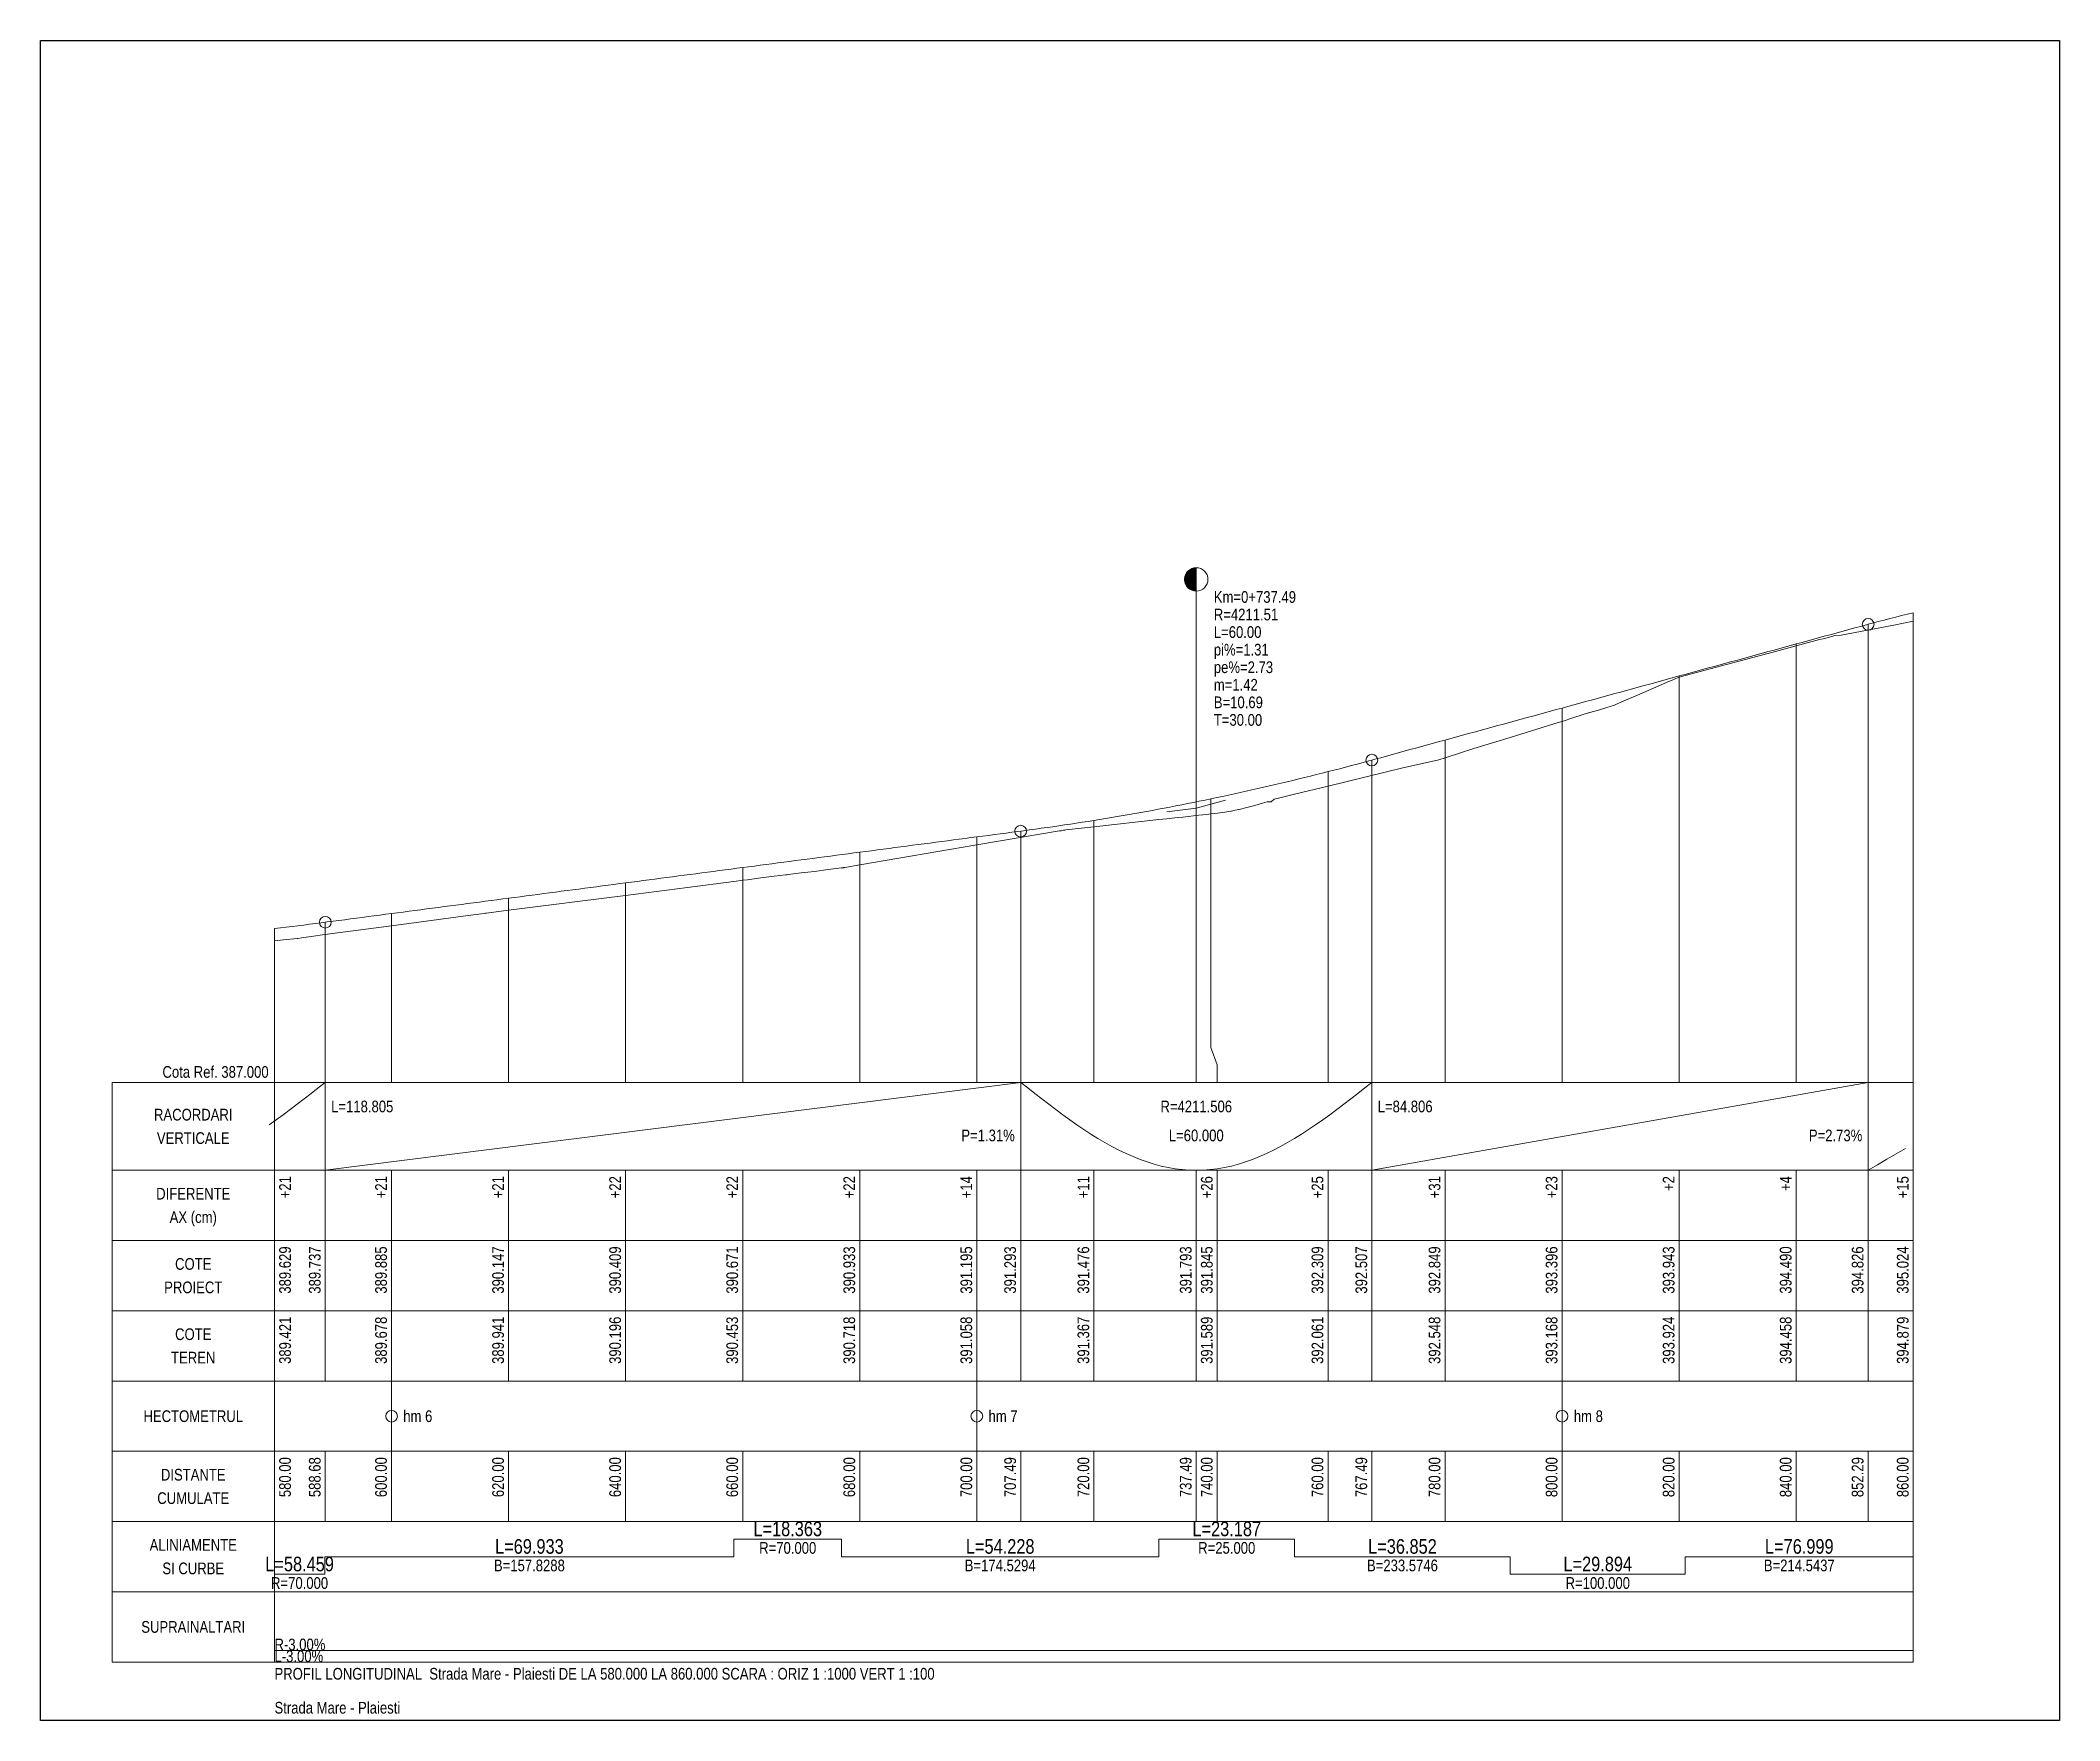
# Model space of a CAD drawing. Extents: x -600 to 1621, y -3670 to 287.
# Drawn here: x 850 to 1195, y -2569.1 to -2282.1 of the extents above; entities that cross this region are included whole.
import ezdxf
from ezdxf.enums import TextEntityAlignment as Align

# ---------------------------------------------------------------- set-up
doc = ezdxf.new("R2010")
doc.units = 0
doc.layers.add('ARD-No Plot', color=7, linetype='Continuous', lineweight=0, plot=False)
doc.layers.add('Cartus', color=8, linetype='Continuous')
for name, color, linetype, lineweight in [('L-C. Ref', 7, 'Continuous', 0), ('L-cote-ex', 7, 'Continuous', 0), ('L-Cote-Pr', 7, 'Continuous', 0), ('L-Curbe', 7, 'Continuous', 0), ('L-Cut-Fill', 7, 'Continuous', 0), ('L-Design', 7, 'Continuous', 0), ('L-Exist', 7, 'Continuous', 0), ('L-LINES', 7, 'Continuous', 0), ('L-Pante-Tran', 7, 'Continuous', 0), ('L-rac-Vert', 7, 'Continuous', 0), ('L-TEXT', 7, 'Continuous', 0)]:
    doc.layers.add(name, color=color, linetype=linetype, lineweight=lineweight)
doc.styles.add('Arial', font='arial.ttf', dxfattribs={"width": 0.8})

msp = doc.modelspace()

# ---------------------------------------------------------------- texts
at = {"layer": 'ARD-No Plot', "style": 'Arial', "width": 0.8}
msp.add_text('Strada Mare - Plaiesti', height=2, dxfattribs=at).set_placement((890.02, -2567.86))
at = {"layer": 'L-C. Ref', "style": 'Arial', "width": 0.8}
msp.add_text('Cota Ref. 387.000', height=2, dxfattribs=at).set_placement((889.02, -2459.26), align=Align.RIGHT)
at = {"layer": 'L-cote-ex', "style": 'Arial', "width": 0.8}
for s, p in [('389.421', (892.82, -2500.06)), ('389.678', (909.22, -2500.06)), ('389.941', (929.22, -2500.06)), ('390.196', (949.22, -2500.06)), ('390.453', (969.22, -2500.06)), ('390.718', (989.22, -2500.06)), ('391.058', (1009.22, -2500.06)), ('391.367', (1029.22, -2500.06)), ('391.589', (1050.31, -2500.06)), ('392.061', (1069.22, -2500.06)), ('392.548', (1089.22, -2500.06)), ('393.168', (1109.22, -2500.06)), ('393.924', (1129.22, -2500.06)), ('394.458', (1149.22, -2500.06)), ('394.879', (1169.22, -2500.06))]:
    msp.add_text(s, height=2, rotation=90, dxfattribs=at).set_placement(p, align=Align.RIGHT)
at = {"layer": 'L-Cote-Pr', "style": 'Arial', "width": 0.8}
for s, p in [('COTE', (876.14, -2492.06)), ('PROIECT', (876.14, -2496.06))]:
    msp.add_text(s, height=2, dxfattribs=at).set_placement(p, align=Align.CENTER)
for s, p in [('389.629', (892.82, -2488.06)), ('389.737', (897.9, -2488.06)), ('389.885', (909.22, -2488.06)), ('390.147', (929.22, -2488.06)), ('390.409', (949.22, -2488.06)), ('390.671', (969.22, -2488.06)), ('390.933', (989.22, -2488.06)), ('391.195', (1009.22, -2488.06)), ('391.293', (1016.71, -2488.06)), ('391.476', (1029.22, -2488.06)), ('391.793', (1046.71, -2488.06)), ('391.845', (1050.31, -2488.06)), ('392.309', (1069.22, -2488.06)), ('392.507', (1076.71, -2488.06)), ('392.849', (1089.22, -2488.06)), ('393.396', (1109.22, -2488.06)), ('393.943', (1129.22, -2488.06)), ('394.490', (1149.22, -2488.06)), ('394.826', (1161.51, -2488.06)), ('395.024', (1169.22, -2488.06))]:
    msp.add_text(s, height=2, rotation=90, dxfattribs=at).set_placement(p, align=Align.RIGHT)
at = {"layer": 'L-Cut-Fill', "style": 'Arial', "width": 0.8}
for s, p in [('+21', (892.82, -2476.06)), ('+21', (909.22, -2476.06)), ('+21', (929.22, -2476.06)), ('+22', (949.22, -2476.06)), ('+22', (969.22, -2476.06)), ('+22', (989.22, -2476.06)), ('+14', (1009.22, -2476.06)), ('+11', (1029.22, -2476.06)), ('+26', (1050.31, -2476.06)), ('+25', (1069.22, -2476.06)), ('+31', (1089.22, -2476.06)), ('+23', (1109.22, -2476.06)), ('+2', (1129.22, -2476.06)), ('+4', (1149.22, -2476.06)), ('+15', (1169.22, -2476.06))]:
    msp.add_text(s, height=2, rotation=90, dxfattribs=at).set_placement(p, align=Align.RIGHT)
for s, p in [('DIFERENTE', (876.14, -2480.06)), ('AX (cm)', (876.14, -2484.06))]:
    msp.add_text(s, height=2, dxfattribs=at).set_placement(p, align=Align.CENTER)
at = {"layer": 'L-rac-Vert', "style": 'Arial', "width": 0.8}
for s, p in [('Km=0+737.49', (1050.51, -2378.13)), ('R=4211.51', (1050.51, -2381.13)), ('L=60.00', (1050.51, -2384.13)), ('pi%=1.31', (1050.51, -2387.13)), ('pe%=2.73', (1050.51, -2390.13)), ('m=1.42', (1050.51, -2393.13)), ('B=10.69', (1050.51, -2396.13)), ('T=30.00', (1050.51, -2399.13)), ('L=118.805', (899.7, -2465.16)), ('L=84.806', (1078.51, -2465.16))]:
    msp.add_text(s, height=2, dxfattribs=at).set_placement(p)
for s, p in [('R=4211.506', (1047.51, -2465.16)), ('RACORDARI', (876.14, -2466.56)), ('VERTICALE', (876.14, -2470.56)), ('L=60.000', (1047.51, -2470.11))]:
    msp.add_text(s, height=2, dxfattribs=at).set_placement(p, align=Align.CENTER)
for s, p in [('P=1.31%', (1016.51, -2470.11)), ('P=2.73%', (1161.31, -2470.11))]:
    msp.add_text(s, height=2, dxfattribs=at).set_placement(p, align=Align.RIGHT)
at = {"layer": 'L-TEXT', "style": 'Arial', "width": 0.8}
for s, p in [('COTE', (876.14, -2504.06)), ('TEREN', (876.14, -2508.06)), ('HECTOMETRUL', (876.14, -2518.06)), ('DISTANTE', (876.14, -2528.06)), ('CUMULATE', (876.14, -2532.06)), ('ALINIAMENTE', (876.14, -2540.06)), ('SI CURBE', (876.14, -2544.06)), ('SUPRAINALTARI', (876.14, -2554.06))]:
    msp.add_text(s, height=2, dxfattribs=at).set_placement(p, align=Align.CENTER)
for s, p in [('hm 6', (912.02, -2518.06)), ('hm 7', (1012.02, -2518.06)), ('hm 8', (1112.02, -2518.06)), ('R-3.00%', (890.02, -2557.06)), ('L-3.00%', (890.02, -2559.06)), ('PROFIL LONGITUDINAL  Strada Mare - Plaiesti DE LA 580.000 LA 860.000 SCARA : ORIZ 1 :1000 VERT 1 :100', (890.02, -2562.06))]:
    msp.add_text(s, height=2, dxfattribs=at).set_placement(p)
for s, p in [('580.00', (892.82, -2524.06)), ('588.68', (897.9, -2524.06)), ('600.00', (909.22, -2524.06)), ('620.00', (929.22, -2524.06)), ('640.00', (949.22, -2524.06)), ('660.00', (969.22, -2524.06)), ('680.00', (989.22, -2524.06)), ('700.00', (1009.22, -2524.06)), ('707.49', (1016.71, -2524.06)), ('720.00', (1029.22, -2524.06)), ('737.49', (1046.71, -2524.06)), ('740.00', (1050.31, -2524.06)), ('760.00', (1069.22, -2524.06)), ('767.49', (1076.71, -2524.06)), ('780.00', (1089.22, -2524.06)), ('800.00', (1109.22, -2524.06)), ('820.00', (1129.22, -2524.06)), ('840.00', (1149.22, -2524.06)), ('852.29', (1161.51, -2524.06)), ('860.00', (1169.22, -2524.06))]:
    msp.add_text(s, height=2, rotation=90, dxfattribs=at).set_placement(p, align=Align.RIGHT)
for s, height, rotation, p in [('L=18.363', 2.5, 0, (977.71, -2537.56)), ('L=23.187', 2.5, 0, (1052.72, -2537.56)), ('L=69.933', 2.5, 360, (933.57, -2540.56)), ('R=70.000', 2, 0, (977.71, -2540.56)), ('L=54.228', 2.5, 0, (1014.01, -2540.56)), ('R=25.000', 2, 0, (1052.72, -2540.56)), ('L=36.852', 2.5, 0, (1082.74, -2540.56)), ('L=76.999', 2.5, 0, (1150.54, -2540.56)), ('L=58.459', 2.5, 0, (894.31, -2543.56)), ('B=157.8288', 2, 360, (933.57, -2543.56)), ('B=174.5294', 2, 0, (1014.01, -2543.56)), ('B=233.5746', 2, 0, (1082.74, -2543.56)), ('L=29.894', 2.5, 0, (1116.11, -2543.56)), ('B=214.5437', 2, 0, (1150.54, -2543.56)), ('R=70.000', 2, 0, (894.31, -2546.56)), ('R=100.000', 2, 0, (1116.11, -2546.56))]:
    msp.add_text(s, height=height, rotation=rotation, dxfattribs=at).set_placement(p, align=Align.CENTER)

# ---------------------------------------------------------------- blocks, each defined once
blk = doc.blocks.new('A3_TRANSV_ALIN_TIRENA')
at = {"layer": 'Cartus'}
blk.add_lwpolyline([(0, 0), (0, 287), (345, 287), (345, 0)], close=True, dxfattribs=at)

# ---------------------------------------------------------------- linework, layer by layer
at = {"layer": 'L-Curbe'}
for p, q in [((968.53, -2541.06), (968.53, -2538.06)), ((968.53, -2538.06), (986.9, -2538.06)), ((986.9, -2538.06), (986.9, -2541.06)), ((1041.12, -2541.06), (1041.12, -2538.06)), ((1041.12, -2538.06), (1064.31, -2538.06)), ((1064.31, -2538.06), (1064.31, -2541.06)), ((898.6, -2544.06), (898.6, -2541.06)), ((898.6, -2541.06), (968.53, -2541.06)), ((986.9, -2541.06), (1041.12, -2541.06)), ((1064.31, -2541.06), (1101.16, -2541.06)), ((1101.16, -2541.06), (1101.16, -2544.06)), ((1131.06, -2544.06), (1131.06, -2541.06)), ((1131.06, -2541.06), (1170.02, -2541.06)), ((890.02, -2544.06), (898.6, -2544.06)), ((1101.16, -2544.06), (1131.06, -2544.06))]:
    msp.add_line(p, q, dxfattribs=at)
at = {"layer": 'L-Design'}
msp.add_lwpolyline([(890.02, -2433.78), (891.02, -2433.66), (892.02, -2433.54), (893.02, -2433.41), (894.02, -2433.29), (895.02, -2433.17), (896.02, -2433.04), (897.02, -2432.91), (898.02, -2432.78), (898.7, -2432.69), (899.02, -2432.65), (900.02, -2432.52), (901.02, -2432.39), (902.02, -2432.26), (903.02, -2432.13), (904.02, -2432), (905.02, -2431.87), (906.02, -2431.73), (907.02, -2431.6), (908.02, -2431.47), (909.02, -2431.34), (910.02, -2431.21), (911.02, -2431.08), (912.02, -2430.95), (913.02, -2430.82), (914.02, -2430.69), (915.02, -2430.56), (916.02, -2430.42), (917.02, -2430.29), (918.02, -2430.16), (919.02, -2430.03), (920.02, -2429.9), (921.02, -2429.77), (922.02, -2429.64), (923.02, -2429.51), (924.02, -2429.38), (925.02, -2429.25), (926.02, -2429.11), (927.02, -2428.98), (928.02, -2428.85), (929.02, -2428.72), (930.02, -2428.59), (931.02, -2428.46), (932.02, -2428.33), (933.02, -2428.2), (934.02, -2428.07), (935.02, -2427.94), (936.02, -2427.8), (937.02, -2427.67), (938.02, -2427.54), (939.02, -2427.41), (940.02, -2427.28), (941.02, -2427.15), (942.02, -2427.02), (943.02, -2426.89), (944.02, -2426.76), (945.02, -2426.62), (946.02, -2426.49), (947.02, -2426.36), (948.02, -2426.23), (949.02, -2426.1), (950.02, -2425.97), (951.02, -2425.84), (952.02, -2425.71), (953.02, -2425.58), (954.02, -2425.45), (955.02, -2425.31), (956.02, -2425.18), (957.02, -2425.05), (958.02, -2424.92), (959.02, -2424.79), (960.02, -2424.66), (961.02, -2424.53), (962.02, -2424.4), (963.02, -2424.27), (964.02, -2424.14), (965.02, -2424), (966.02, -2423.87), (967.02, -2423.74), (968.02, -2423.61), (969.02, -2423.48), (970.02, -2423.35), (971.02, -2423.22), (972.02, -2423.09), (973.02, -2422.96), (974.02, -2422.83), (975.02, -2422.69), (976.02, -2422.56), (977.02, -2422.43), (978.02, -2422.3), (979.02, -2422.17), (980.02, -2422.04), (981.02, -2421.91), (982.02, -2421.78), (983.02, -2421.65), (984.02, -2421.52), (985.02, -2421.38), (986.02, -2421.25), (987.02, -2421.12), (988.02, -2420.99), (989.02, -2420.86), (990.02, -2420.73), (991.02, -2420.6), (992.02, -2420.47), (993.02, -2420.34), (994.02, -2420.21), (995.02, -2420.07), (996.02, -2419.94), (997.02, -2419.81), (998.02, -2419.68), (999.02, -2419.55), (1000.02, -2419.42), (1001.02, -2419.29), (1002.02, -2419.16), (1003.02, -2419.03), (1004.02, -2418.89), (1005.02, -2418.76), (1006.02, -2418.63), (1007.02, -2418.5), (1008.02, -2418.37), (1009.02, -2418.24), (1010.02, -2418.11), (1011.02, -2417.98), (1012.02, -2417.85), (1013.02, -2417.72), (1014.02, -2417.58), (1015.02, -2417.45), (1016.02, -2417.32), (1017.02, -2417.19), (1017.51, -2417.13), (1018.02, -2417.06), (1019.02, -2416.93), (1020.02, -2416.79), (1021.02, -2416.65), (1022.02, -2416.51), (1023.02, -2416.37), (1024.02, -2416.22), (1025.02, -2416.08), (1026.02, -2415.93), (1027.02, -2415.77), (1028.02, -2415.62), (1029.02, -2415.46), (1030.02, -2415.3), (1031.02, -2415.14), (1032.02, -2414.98), (1033.02, -2414.81), (1034.02, -2414.64), (1035.02, -2414.47), (1036.02, -2414.3), (1037.02, -2414.12), (1038.02, -2413.94), (1039.02, -2413.76), (1040.02, -2413.58), (1041.02, -2413.39), (1042.02, -2413.2), (1043.02, -2413.01), (1044.02, -2412.82), (1045.02, -2412.62), (1046.02, -2412.43), (1047.02, -2412.23), (1047.51, -2412.13), (1048.02, -2412.02), (1049.02, -2411.82), (1050.02, -2411.61), (1051.02, -2411.4), (1052.02, -2411.19), (1053.02, -2410.98), (1054.02, -2410.76), (1055.02, -2410.54), (1056.02, -2410.32), (1057.02, -2410.1), (1058.02, -2409.87), (1059.02, -2409.64), (1060.02, -2409.41), (1061.02, -2409.18), (1062.02, -2408.94), (1063.02, -2408.71), (1064.02, -2408.47), (1065.02, -2408.22), (1066.02, -2407.98), (1067.02, -2407.73), (1068.02, -2407.48), (1069.02, -2407.23), (1070.02, -2406.97), (1071.02, -2406.72), (1072.02, -2406.46), (1073.02, -2406.2), (1074.02, -2405.93), (1075.02, -2405.67), (1076.02, -2405.4), (1077.02, -2405.13), (1077.51, -2404.99), (1078.02, -2404.85), (1079.02, -2404.58), (1080.02, -2404.31), (1081.02, -2404.03), (1082.02, -2403.76), (1083.02, -2403.49), (1084.02, -2403.21), (1085.02, -2402.94), (1086.02, -2402.66), (1087.02, -2402.39), (1088.02, -2402.12), (1089.02, -2401.84), (1090.02, -2401.57), (1091.02, -2401.3), (1092.02, -2401.02), (1093.02, -2400.75), (1094.02, -2400.48), (1095.02, -2400.2), (1096.02, -2399.93), (1097.02, -2399.66), (1098.02, -2399.38), (1099.02, -2399.11), (1100.02, -2398.84), (1101.02, -2398.56), (1102.02, -2398.29), (1103.02, -2398.02), (1104.02, -2397.74), (1105.02, -2397.47), (1106.02, -2397.19), (1107.02, -2396.92), (1108.02, -2396.65), (1109.02, -2396.37), (1110.02, -2396.1), (1111.02, -2395.83), (1112.02, -2395.55), (1113.02, -2395.28), (1114.02, -2395.01), (1115.02, -2394.73), (1116.02, -2394.46), (1117.02, -2394.19), (1118.02, -2393.91), (1119.02, -2393.64), (1120.02, -2393.37), (1121.02, -2393.09), (1122.02, -2392.82), (1123.02, -2392.55), (1124.02, -2392.27), (1125.02, -2392), (1126.02, -2391.73), (1127.02, -2391.45), (1128.02, -2391.18), (1129.02, -2390.9), (1130.02, -2390.63), (1131.02, -2390.36), (1132.02, -2390.08), (1133.02, -2389.81), (1134.02, -2389.54), (1135.02, -2389.26), (1136.02, -2388.99), (1137.02, -2388.72), (1138.02, -2388.44), (1139.02, -2388.17), (1140.02, -2387.9), (1141.02, -2387.62), (1142.02, -2387.35), (1143.02, -2387.08), (1144.02, -2386.8), (1145.02, -2386.53), (1146.02, -2386.26), (1147.02, -2385.98), (1148.02, -2385.71), (1149.02, -2385.44), (1150.02, -2385.16), (1151.02, -2384.89), (1152.02, -2384.61), (1153.02, -2384.34), (1154.02, -2384.07), (1155.02, -2383.79), (1156.02, -2383.52), (1157.02, -2383.25), (1158.02, -2382.97), (1159.02, -2382.7), (1160.02, -2382.43), (1161.02, -2382.15), (1162.02, -2381.88), (1162.31, -2381.8), (1163.02, -2381.61), (1164.02, -2381.34), (1165.02, -2381.08), (1166.02, -2380.82), (1167.02, -2380.56), (1168.02, -2380.31), (1169.02, -2380.06), (1170.02, -2379.82)], dxfattribs=at)
at = {"layer": 'L-Exist'}
for p, q in [((1155.05, -2384.17), (1156.08, -2383.89)), ((1156.08, -2383.89), (1156.61, -2383.73)), ((1156.61, -2383.73), (1157.67, -2383.63)), ((1157.67, -2383.63), (1166.69, -2381.94)), ((1166.69, -2381.94), (1170.02, -2381.28)), ((1131.06, -2390.55), (1145.18, -2386.78)), ((1145.18, -2386.78), (1145.2, -2386.77)), ((1145.2, -2386.77), (1150.02, -2385.48)), ((1145.2, -2386.77), (1145.2, -2386.77)), ((1150.02, -2385.48), (1154.02, -2384.4)), ((1154.02, -2384.4), (1154.61, -2384.3)), ((1154.61, -2384.3), (1155.05, -2384.17)), ((1154.61, -2384.3), (1154.61, -2384.3)), ((1129.83, -2390.87), (1130.02, -2390.82)), ((1130.02, -2390.82), (1131.06, -2390.55)), ((1120.19, -2395.06), (1122.9, -2393.88)), ((1122.9, -2393.88), (1125.62, -2392.7)), ((1125.62, -2392.7), (1128.34, -2391.54)), ((1128.34, -2391.54), (1128.85, -2391.32)), ((1128.85, -2391.32), (1129.83, -2390.87)), ((1129.83, -2390.87), (1129.83, -2390.87)), ((1110.02, -2398.38), (1112.03, -2397.74)), ((1112.03, -2397.74), (1114.69, -2396.89)), ((1114.69, -2396.89), (1114.75, -2396.87)), ((1114.75, -2396.87), (1116.26, -2396.46)), ((1116.26, -2396.46), (1117.47, -2396.07)), ((1117.47, -2396.07), (1118.96, -2395.6)), ((1118.96, -2395.6), (1120.19, -2395.06)), ((1118.96, -2395.6), (1118.96, -2395.6)), ((1118.96, -2395.6), (1118.96, -2395.6)), ((1094.93, -2402.99), (1101.16, -2401.12)), ((1101.16, -2401.12), (1103.88, -2400.29)), ((1103.88, -2400.29), (1106.6, -2399.45)), ((1106.6, -2399.45), (1109.32, -2398.6)), ((1109.32, -2398.6), (1110.02, -2398.38)), ((1088.93, -2404.94), (1090.02, -2404.58)), ((1090.02, -2404.58), (1094.93, -2402.99)), ((1070.02, -2409.45), (1082.82, -2406.33)), ((1082.82, -2406.33), (1088.21, -2405.12)), ((1082.82, -2406.33), (1082.82, -2406.33)), ((1088.21, -2405.12), (1088.93, -2404.94)), ((1088.21, -2405.12), (1088.21, -2405.12)), ((1088.21, -2405.12), (1088.21, -2405.12)), ((1088.93, -2404.94), (1088.93, -2404.94)), ((1088.93, -2404.94), (1088.93, -2404.94)), ((1060.83, -2411.69), (1061.58, -2411.5)), ((1061.58, -2411.5), (1062.95, -2411.17)), ((1062.95, -2411.17), (1064.31, -2410.84)), ((1064.31, -2410.84), (1070.02, -2409.45)), ((1042.49, -2415.02), (1043.41, -2414.91)), ((1043.41, -2414.91), (1043.85, -2414.87)), ((1043.41, -2414.91), (1043.41, -2414.91)), ((1043.85, -2414.87), (1045.22, -2414.73)), ((1045.22, -2414.73), (1046.58, -2414.58)), ((1046.58, -2414.58), (1047.94, -2414.43)), ((1047.94, -2414.43), (1049.31, -2414.26)), ((1049.31, -2414.26), (1050.02, -2414.18)), ((1050.02, -2414.18), (1050.67, -2414.09)), ((1050.67, -2414.09), (1052.03, -2413.92)), ((1052.03, -2413.92), (1053.06, -2413.78)), ((1053.06, -2413.78), (1053.4, -2413.74)), ((1053.06, -2413.78), (1053.06, -2413.78)), ((1053.4, -2413.74), (1053.55, -2413.72)), ((1053.55, -2413.72), (1054.15, -2413.56)), ((1054.15, -2413.56), (1054.76, -2413.43)), ((1054.15, -2413.56), (1054.15, -2413.56)), ((1054.76, -2413.43), (1054.86, -2413.41)), ((1054.86, -2413.41), (1056.13, -2413.09)), ((1056.13, -2413.09), (1057.49, -2412.73)), ((1057.49, -2412.73), (1058.85, -2412.35)), ((1058.85, -2412.35), (1059.61, -2412.13)), ((1059.61, -2412.13), (1060.22, -2412.15)), ((1060.22, -2412.15), (1060.33, -2412.15)), ((1060.33, -2412.15), (1060.83, -2411.69)), ((1060.83, -2411.69), (1060.83, -2411.69)), ((1010.02, -2419.48), (1024.14, -2417.08)), ((1024.14, -2417.08), (1024.28, -2417.06)), ((1024.28, -2417.06), (1024.44, -2417.05)), ((1024.44, -2417.05), (1024.55, -2417.02)), ((1024.55, -2417.02), (1024.82, -2416.97)), ((1024.55, -2417.02), (1024.55, -2417.02)), ((1024.82, -2416.97), (1025.05, -2416.95)), ((1024.82, -2416.97), (1024.82, -2416.97)), ((1025.05, -2416.95), (1025.25, -2416.92)), ((1025.25, -2416.92), (1030.02, -2416.39)), ((1030.02, -2416.39), (1041.12, -2415.17)), ((1041.12, -2415.17), (1042.49, -2415.02)), ((990.02, -2422.88), (1010.02, -2419.48)), ((970.83, -2425.43), (973.12, -2425.13)), ((973.12, -2425.13), (975.42, -2424.83)), ((975.42, -2424.83), (977.35, -2424.59)), ((977.35, -2424.59), (977.35, -2424.59)), ((977.35, -2424.59), (977.36, -2424.59)), ((977.36, -2424.59), (977.54, -2424.57)), ((977.54, -2424.57), (977.71, -2424.55)), ((977.54, -2424.57), (977.54, -2424.57)), ((977.71, -2424.55), (977.78, -2424.54)), ((977.78, -2424.54), (980.01, -2424.28)), ((977.78, -2424.54), (977.78, -2424.54)), ((980.01, -2424.28), (982.3, -2424)), ((982.3, -2424), (984.6, -2423.71)), ((984.6, -2423.71), (986.9, -2423.41)), ((986.9, -2423.41), (987.22, -2423.37)), ((987.22, -2423.37), (987.32, -2423.36)), ((987.22, -2423.37), (987.22, -2423.37)), ((987.32, -2423.36), (987.46, -2423.32)), ((987.46, -2423.32), (990.02, -2422.88)), ((930.02, -2430.65), (950.02, -2428.11)), ((950.02, -2428.11), (960.58, -2426.76)), ((960.58, -2426.76), (960.58, -2426.76)), ((960.58, -2426.76), (960.6, -2426.76)), ((960.6, -2426.76), (968.53, -2425.73)), ((960.6, -2426.76), (960.6, -2426.76)), ((960.6, -2426.76), (960.6, -2426.76)), ((968.53, -2425.73), (970.02, -2425.53)), ((970.02, -2425.53), (970.83, -2425.43)), ((910.02, -2433.28), (923.1, -2431.55)), ((923.1, -2431.55), (925.83, -2431.19)), ((925.83, -2431.19), (926.05, -2431.16)), ((926.05, -2431.16), (926.15, -2431.15)), ((926.05, -2431.16), (926.05, -2431.16)), ((926.15, -2431.15), (926.18, -2431.14)), ((926.18, -2431.14), (926.26, -2431.13)), ((926.26, -2431.13), (930.02, -2430.65)), ((891.58, -2435.72), (893.92, -2435.49)), ((893.92, -2435.49), (893.98, -2435.49)), ((893.98, -2435.49), (894.62, -2435.35)), ((893.98, -2435.49), (893.98, -2435.49)), ((894.62, -2435.35), (894.98, -2435.31)), ((894.62, -2435.35), (894.62, -2435.35)), ((894.98, -2435.31), (895.91, -2435.16)), ((895.91, -2435.16), (896.26, -2435.11)), ((896.26, -2435.11), (898.6, -2434.79)), ((898.6, -2434.79), (910.02, -2433.28)), ((890.02, -2435.85), (891.58, -2435.72))]:
    msp.add_line(p, q, dxfattribs=at)
at = {"layer": 'L-LINES'}
for p, q in [((1170.02, -2460.06), (1170.02, -2379.82)), ((1162.31, -2460.06), (1162.31, -2381.8)), ((1150.02, -2460.06), (1150.02, -2385.16)), ((1130.02, -2460.06), (1130.02, -2390.63)), ((1110.02, -2460.06), (1110.02, -2396.1)), ((1090.02, -2460.06), (1090.02, -2401.57)), ((1070.02, -2460.06), (1070.02, -2406.97)), ((1077.51, -2460.06), (1077.51, -2404.99)), ((1047.51, -2460.06), (1047.51, -2412.13)), ((1050.02, -2454.06), (1050.02, -2411.61)), ((1010.02, -2460.06), (1010.02, -2418.11)), ((1017.51, -2460.06), (1017.51, -2417.13)), ((1030.02, -2460.06), (1030.02, -2415.3)), ((990.02, -2460.06), (990.02, -2420.73)), ((970.02, -2460.06), (970.02, -2423.35)), ((930.02, -2460.06), (930.02, -2428.59)), ((950.02, -2460.06), (950.02, -2425.97)), ((910.02, -2460.06), (910.02, -2431.21)), ((890.02, -2460.06), (890.02, -2433.78)), ((898.7, -2460.06), (898.7, -2432.69)), ((1051.11, -2457.06), (1050.02, -2454.06)), ((1051.11, -2460.06), (1051.11, -2457.06)), ((862.26, -2475.06), (862.26, -2460.06)), ((862.26, -2460.06), (890.02, -2460.06)), ((890.02, -2460.06), (1170.02, -2460.06)), ((890.02, -2475.06), (890.02, -2460.06)), ((1170.02, -2475.06), (1170.02, -2460.06)), ((862.26, -2487.06), (862.26, -2475.06)), ((862.26, -2475.06), (890.02, -2475.06)), ((890.02, -2475.06), (862.26, -2475.06)), ((890.02, -2475.06), (1170.02, -2475.06)), ((890.02, -2487.06), (890.02, -2475.06)), ((890.02, -2475.06), (1170.02, -2475.06)), ((890.02, -2487.06), (890.02, -2475.06)), ((898.7, -2487.06), (898.7, -2475.06)), ((910.02, -2487.06), (910.02, -2475.06)), ((930.02, -2487.06), (930.02, -2475.06)), ((950.02, -2487.06), (950.02, -2475.06)), ((970.02, -2487.06), (970.02, -2475.06)), ((990.02, -2487.06), (990.02, -2475.06)), ((1010.02, -2487.06), (1010.02, -2475.06)), ((1017.51, -2487.06), (1017.51, -2475.06)), ((1030.02, -2487.06), (1030.02, -2475.06)), ((1047.51, -2487.06), (1047.51, -2475.06)), ((1051.11, -2487.06), (1051.11, -2475.06)), ((1070.02, -2487.06), (1070.02, -2475.06)), ((1077.51, -2487.06), (1077.51, -2475.06)), ((1090.02, -2487.06), (1090.02, -2475.06)), ((1110.02, -2487.06), (1110.02, -2475.06)), ((1130.02, -2487.06), (1130.02, -2475.06)), ((1150.02, -2487.06), (1150.02, -2475.06)), ((1162.31, -2487.06), (1162.31, -2475.06)), ((1170.02, -2487.06), (1170.02, -2475.06)), ((1170.02, -2487.06), (1170.02, -2475.06)), ((862.26, -2499.06), (862.26, -2487.06)), ((862.26, -2487.06), (890.02, -2487.06)), ((890.02, -2487.06), (862.26, -2487.06)), ((890.02, -2487.06), (1170.02, -2487.06)), ((890.02, -2487.06), (1170.02, -2487.06)), ((890.02, -2499.06), (890.02, -2487.06)), ((898.7, -2499.06), (898.7, -2487.06)), ((910.02, -2499.06), (910.02, -2487.06)), ((930.02, -2499.06), (930.02, -2487.06)), ((950.02, -2499.06), (950.02, -2487.06)), ((970.02, -2499.06), (970.02, -2487.06)), ((990.02, -2499.06), (990.02, -2487.06)), ((1010.02, -2499.06), (1010.02, -2487.06)), ((1017.51, -2499.06), (1017.51, -2487.06)), ((1030.02, -2499.06), (1030.02, -2487.06)), ((1047.51, -2499.06), (1047.51, -2487.06)), ((1051.11, -2499.06), (1051.11, -2487.06)), ((1070.02, -2499.06), (1070.02, -2487.06)), ((1077.51, -2499.06), (1077.51, -2487.06)), ((1090.02, -2499.06), (1090.02, -2487.06)), ((1110.02, -2499.06), (1110.02, -2487.06)), ((1130.02, -2499.06), (1130.02, -2487.06)), ((1150.02, -2499.06), (1150.02, -2487.06)), ((1162.31, -2499.06), (1162.31, -2487.06)), ((1170.02, -2499.06), (1170.02, -2487.06)), ((862.26, -2511.06), (862.26, -2499.06)), ((862.26, -2499.06), (890.02, -2499.06)), ((890.02, -2499.06), (862.26, -2499.06)), ((890.02, -2499.06), (1170.02, -2499.06)), ((890.02, -2499.06), (1170.02, -2499.06)), ((890.02, -2511.06), (890.02, -2499.06)), ((898.7, -2511.06), (898.7, -2499.06)), ((910.02, -2511.06), (910.02, -2499.06)), ((930.02, -2511.06), (930.02, -2499.06)), ((950.02, -2511.06), (950.02, -2499.06)), ((970.02, -2511.06), (970.02, -2499.06)), ((990.02, -2511.06), (990.02, -2499.06)), ((1010.02, -2511.06), (1010.02, -2499.06)), ((1017.51, -2511.06), (1017.51, -2499.06)), ((1030.02, -2511.06), (1030.02, -2499.06)), ((1047.51, -2511.06), (1047.51, -2499.06)), ((1051.11, -2511.06), (1051.11, -2499.06)), ((1070.02, -2511.06), (1070.02, -2499.06)), ((1077.51, -2511.06), (1077.51, -2499.06)), ((1090.02, -2511.06), (1090.02, -2499.06)), ((1110.02, -2511.06), (1110.02, -2499.06)), ((1130.02, -2511.06), (1130.02, -2499.06)), ((1150.02, -2511.06), (1150.02, -2499.06)), ((1162.31, -2511.06), (1162.31, -2499.06)), ((1170.02, -2511.06), (1170.02, -2499.06)), ((862.26, -2523.06), (862.26, -2511.06)), ((862.26, -2511.06), (890.02, -2511.06)), ((890.02, -2511.06), (862.26, -2511.06)), ((890.02, -2511.06), (1170.02, -2511.06)), ((890.02, -2523.06), (890.02, -2511.06)), ((890.02, -2511.06), (1170.02, -2511.06)), ((910.02, -2523.06), (910.02, -2511.06)), ((1010.02, -2523.06), (1010.02, -2511.06)), ((1110.02, -2523.06), (1110.02, -2511.06)), ((1170.02, -2523.06), (1170.02, -2511.06)), ((862.26, -2535.06), (862.26, -2523.06)), ((862.26, -2523.06), (890.02, -2523.06)), ((890.02, -2523.06), (862.26, -2523.06)), ((890.02, -2523.06), (1170.02, -2523.06)), ((890.02, -2523.06), (1170.02, -2523.06)), ((890.02, -2535.06), (890.02, -2523.06)), ((898.7, -2535.06), (898.7, -2523.06)), ((910.02, -2535.06), (910.02, -2523.06)), ((930.02, -2535.06), (930.02, -2523.06)), ((950.02, -2535.06), (950.02, -2523.06)), ((970.02, -2535.06), (970.02, -2523.06)), ((990.02, -2535.06), (990.02, -2523.06)), ((1010.02, -2535.06), (1010.02, -2523.06)), ((1017.51, -2535.06), (1017.51, -2523.06)), ((1030.02, -2535.06), (1030.02, -2523.06)), ((1047.51, -2535.06), (1047.51, -2523.06)), ((1051.11, -2535.06), (1051.11, -2523.06)), ((1070.02, -2535.06), (1070.02, -2523.06)), ((1077.51, -2535.06), (1077.51, -2523.06)), ((1090.02, -2535.06), (1090.02, -2523.06)), ((1110.02, -2535.06), (1110.02, -2523.06)), ((1130.02, -2535.06), (1130.02, -2523.06)), ((1150.02, -2535.06), (1150.02, -2523.06)), ((1162.31, -2535.06), (1162.31, -2523.06)), ((1170.02, -2535.06), (1170.02, -2523.06)), ((862.26, -2547.06), (862.26, -2535.06)), ((862.26, -2535.06), (890.02, -2535.06)), ((890.02, -2535.06), (862.26, -2535.06)), ((890.02, -2535.06), (1170.02, -2535.06)), ((890.02, -2547.06), (890.02, -2535.06)), ((890.02, -2535.06), (1170.02, -2535.06)), ((1170.02, -2547.06), (1170.02, -2535.06)), ((862.26, -2559.06), (862.26, -2547.06)), ((862.26, -2547.06), (890.02, -2547.06)), ((890.02, -2547.06), (862.26, -2547.06)), ((890.02, -2547.06), (1170.02, -2547.06)), ((890.02, -2559.06), (890.02, -2547.06)), ((890.02, -2547.06), (1170.02, -2547.06)), ((1170.02, -2559.06), (1170.02, -2547.06)), ((890.02, -2559.06), (862.26, -2559.06)), ((890.02, -2559.06), (1170.02, -2559.06))]:
    msp.add_line(p, q, dxfattribs=at)
for centre in [(910.02, -2517.06), (1010.02, -2517.06), (1110.02, -2517.06)]:
    msp.add_circle(centre, 1, dxfattribs=at)
at = {"layer": 'L-Pante-Tran'}
for p, q in [((890.02, -2557.06), (910.02, -2557.06)), ((890.02, -2557.06), (910.02, -2557.06)), ((910.02, -2557.06), (930.02, -2557.06)), ((910.02, -2557.06), (930.02, -2557.06)), ((930.02, -2557.06), (950.02, -2557.06)), ((930.02, -2557.06), (950.02, -2557.06)), ((950.02, -2557.06), (970.02, -2557.06)), ((950.02, -2557.06), (970.02, -2557.06)), ((970.02, -2557.06), (990.02, -2557.06)), ((970.02, -2557.06), (990.02, -2557.06)), ((990.02, -2557.06), (1010.02, -2557.06)), ((990.02, -2557.06), (1010.02, -2557.06)), ((1010.02, -2557.06), (1030.02, -2557.06)), ((1010.02, -2557.06), (1030.02, -2557.06)), ((1030.02, -2557.06), (1050.02, -2557.06)), ((1030.02, -2557.06), (1050.02, -2557.06)), ((1050.02, -2557.06), (1070.02, -2557.06)), ((1050.02, -2557.06), (1070.02, -2557.06)), ((1070.02, -2557.06), (1090.02, -2557.06)), ((1070.02, -2557.06), (1090.02, -2557.06)), ((1090.02, -2557.06), (1110.02, -2557.06)), ((1090.02, -2557.06), (1110.02, -2557.06)), ((1110.02, -2557.06), (1130.02, -2557.06)), ((1110.02, -2557.06), (1130.02, -2557.06)), ((1130.02, -2557.06), (1150.02, -2557.06)), ((1130.02, -2557.06), (1150.02, -2557.06)), ((1150.02, -2557.06), (1170.02, -2557.06)), ((1150.02, -2557.06), (1170.02, -2557.06))]:
    msp.add_line(p, q, dxfattribs=at)
at = {"layer": 'L-rac-Vert'}
for p, q in [((1045.58, -2373.59), (1045.58, -2374.67)), ((1045.61, -2373.51), (1045.61, -2374.75)), ((1045.63, -2373.44), (1045.63, -2374.82)), ((1045.66, -2373.36), (1045.66, -2374.89)), ((1045.69, -2373.29), (1045.69, -2374.97)), ((1045.73, -2373.22), (1045.73, -2375.04)), ((1045.76, -2373.15), (1045.76, -2375.11)), ((1045.8, -2373.08), (1045.8, -2375.17)), ((1045.85, -2373.02), (1045.85, -2375.24)), ((1045.89, -2372.95), (1045.89, -2375.3)), ((1045.94, -2372.89), (1045.94, -2375.37)), ((1045.99, -2372.83), (1045.99, -2375.43)), ((1046.04, -2372.77), (1046.04, -2375.49)), ((1046.09, -2372.71), (1046.09, -2375.54)), ((1046.15, -2372.66), (1046.15, -2375.6)), ((1046.21, -2372.61), (1046.21, -2375.65)), ((1046.27, -2372.56), (1046.27, -2375.7)), ((1046.33, -2372.51), (1046.33, -2375.75)), ((1046.4, -2372.47), (1046.4, -2375.79)), ((1046.46, -2372.42), (1046.46, -2375.83)), ((1046.53, -2372.38), (1046.53, -2375.87)), ((1046.6, -2372.35), (1046.6, -2375.91)), ((1046.67, -2372.31), (1046.67, -2375.95)), ((1046.74, -2372.28), (1046.74, -2375.98)), ((1046.82, -2372.25), (1046.82, -2376.01)), ((1046.89, -2372.23), (1046.89, -2376.03)), ((1046.97, -2372.2), (1046.97, -2376.05)), ((1047.04, -2372.18), (1047.04, -2376.07)), ((1047.12, -2372.17), (1047.12, -2376.09)), ((1047.2, -2372.15), (1047.2, -2376.1)), ((1047.27, -2372.14), (1047.27, -2376.11)), ((1047.35, -2372.13), (1047.35, -2376.12)), ((1047.43, -2372.13), (1047.43, -2376.13)), ((1047.51, -2413.2), (1047.51, -2372.13)), ((1045.51, -2373.97), (1045.51, -2374.29)), ((1045.51, -2374.05), (1045.51, -2374.21)), ((1045.52, -2373.89), (1045.52, -2374.36)), ((1045.53, -2373.82), (1045.53, -2374.44)), ((1045.55, -2373.74), (1045.55, -2374.52)), ((1045.56, -2373.66), (1045.56, -2374.6)), ((1042.51, -2413.85), (1047.51, -2413.2)), ((1047.51, -2413.2), (1052.51, -2411.83)), ((895.1, -2462.87), (893.9, -2463.79)), ((896.3, -2461.94), (895.1, -2462.87)), ((897.5, -2461), (896.3, -2461.94)), ((898.7, -2460.06), (897.5, -2461)), ((898.7, -2475.06), (898.7, -2460.06)), ((898.7, -2475.06), (1017.51, -2460.06)), ((1017.51, -2475.06), (1017.51, -2460.06)), ((1018.71, -2461), (1017.51, -2460.06)), ((1019.91, -2461.94), (1018.71, -2461)), ((1021.11, -2462.87), (1019.91, -2461.94)), ((1022.31, -2463.79), (1021.11, -2462.87)), ((1073.91, -2462.87), (1072.71, -2463.79)), ((1075.11, -2461.94), (1073.91, -2462.87)), ((1076.31, -2461), (1075.11, -2461.94)), ((1077.51, -2460.06), (1076.31, -2461)), ((1077.51, -2475.06), (1077.51, -2460.06)), ((1077.51, -2475.06), (1162.31, -2460.06)), ((1162.31, -2475.06), (1162.31, -2460.06)), ((890.3, -2466.45), (889.1, -2467.29)), ((891.5, -2465.58), (890.3, -2466.45)), ((892.7, -2464.7), (891.5, -2465.58)), ((893.9, -2463.79), (892.7, -2464.7)), ((1023.51, -2464.7), (1022.31, -2463.79)), ((1024.71, -2465.58), (1023.51, -2464.7)), ((1025.91, -2466.45), (1024.71, -2465.58)), ((1027.11, -2467.29), (1025.91, -2466.45)), ((1069.11, -2466.45), (1067.91, -2467.29)), ((1070.31, -2465.58), (1069.11, -2466.45)), ((1071.51, -2464.7), (1070.31, -2465.58)), ((1072.71, -2463.79), (1071.51, -2464.7)), ((1028.31, -2468.1), (1027.11, -2467.29)), ((1029.51, -2468.88), (1028.31, -2468.1)), ((1030.71, -2469.62), (1029.51, -2468.88)), ((1031.91, -2470.33), (1030.71, -2469.62)), ((1064.31, -2469.62), (1063.11, -2470.33)), ((1065.51, -2468.88), (1064.31, -2469.62)), ((1066.71, -2468.1), (1065.51, -2468.88)), ((1067.91, -2467.29), (1066.71, -2468.1)), ((1033.11, -2471), (1031.91, -2470.33)), ((1034.31, -2471.62), (1033.11, -2471)), ((1035.51, -2472.2), (1034.31, -2471.62)), ((1036.71, -2472.73), (1035.51, -2472.2)), ((1037.91, -2473.21), (1036.71, -2472.73)), ((1039.11, -2473.63), (1037.91, -2473.21)), ((1040.31, -2474.01), (1039.11, -2473.63)), ((1055.91, -2473.63), (1054.71, -2474.01)), ((1057.11, -2473.21), (1055.91, -2473.63)), ((1058.31, -2472.73), (1057.11, -2473.21)), ((1059.51, -2472.2), (1058.31, -2472.73)), ((1060.71, -2471.62), (1059.51, -2472.2)), ((1061.91, -2471), (1060.71, -2471.62)), ((1063.11, -2470.33), (1061.91, -2471)), ((1165.51, -2473.18), (1163.91, -2474.12)), ((1167.11, -2472.25), (1165.51, -2473.18)), ((1168.71, -2471.33), (1167.11, -2472.25)), ((1041.51, -2474.33), (1040.31, -2474.01)), ((1042.71, -2474.59), (1041.51, -2474.33)), ((1043.91, -2474.8), (1042.71, -2474.59)), ((1045.11, -2474.94), (1043.91, -2474.8)), ((1046.31, -2475.03), (1045.11, -2474.94)), ((1047.51, -2475.06), (1046.31, -2475.03)), ((1048.71, -2475.03), (1047.51, -2475.06)), ((1049.91, -2474.94), (1048.71, -2475.03)), ((1051.11, -2474.8), (1049.91, -2474.94)), ((1052.31, -2474.59), (1051.11, -2474.8)), ((1053.51, -2474.33), (1052.31, -2474.59)), ((1054.71, -2474.01), (1053.51, -2474.33)), ((1163.91, -2474.12), (1162.31, -2475.06))]:
    msp.add_line(p, q, dxfattribs=at)
for centre, radius in [((1047.51, -2374.13), 2), ((1162.31, -2381.8), 1), ((1077.51, -2404.99), 1), ((1017.51, -2417.13), 1), ((898.7, -2432.69), 1)]:
    msp.add_circle(centre, radius, dxfattribs=at)

# ---------------------------------------------------------------- block references
at = {"layer": 'L-LINES'}
msp.add_blockref('A3_TRANSV_ALIN_TIRENA', (850.02, -2569.06), dxfattribs=at)

msp.set_redraw_order([(e.dxf.handle, doc.entitydb.next_handle()) for e in msp.query("TEXT MTEXT ATTDEF DIMENSION ARC_DIMENSION")])  # texts and dimensions are drawn at this point

doc.saveas('drawing.dxf')
